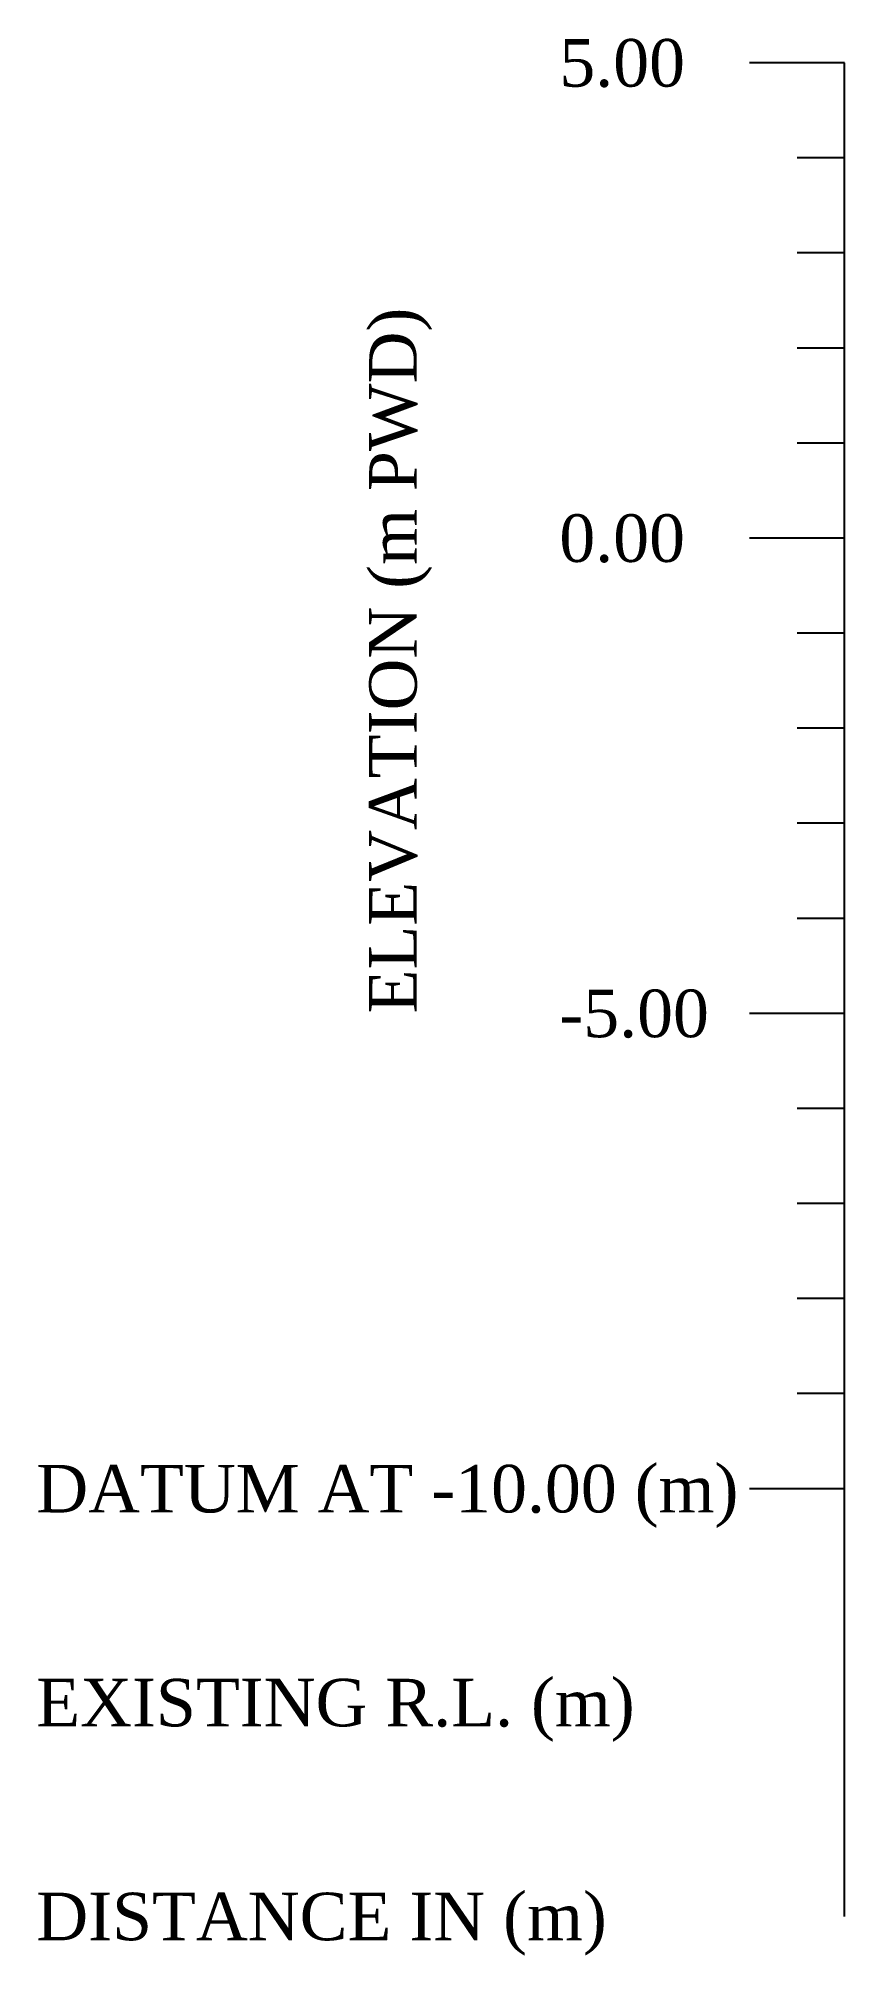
# Model space of a CAD drawing. Header units: metres. Extents: x -148477 to 168932, y -55673 to -2736.
# Drawn here: x -25890.84 to -25882.37, y -16426.67 to -16406.5 of the extents above; entities that cross this region are included whole.
import ezdxf

# ---------------------------------------------------------------- set-up
doc = ezdxf.new("R2010")
doc.units = ezdxf.units.M
doc.styles.add('liza', font='times.ttf', dxfattribs={"height": 2})

msp = doc.modelspace()

# ---------------------------------------------------------------- texts
at = {"linetype": 'Continuous', "lineweight": -3, "ltscale": 0.5, "char_height": 0.5, "attachment_point": 1, "style": 'liza'}
for s, insert, width in [('5.00', (-25885.3662, -16406.5062), 2), ('0.00', (-25885.3662, -16411.5062), 2), ('-5.00', (-25885.3662, -16416.5062), 2), ('DATUM AT -10.00 (m)', (-25890.8662, -16421.5062), 7.5), ('EXISTING R.L. (m)', (-25890.8662, -16423.7562), 7.5), ('DISTANCE IN (m)', (-25890.8662, -16426.0062), 7.5)]:
    msp.add_mtext(s, dxfattribs=dict(at, insert=insert, width=width))
at = {"linetype": 'Continuous', "lineweight": -3, "ltscale": 0.5, "insert": (-25887.3662, -16416.7562), "char_height": 0.5, "width": 10, "attachment_point": 1, "rotation": 90, "style": 'liza'}
msp.add_mtext('ELEVATION (m PWD)', dxfattribs=at)

# ---------------------------------------------------------------- linework, layer by layer
at = {"linetype": 'Continuous', "lineweight": -3, "ltscale": 0.5}
for p, q in [((-25882.3662, -16406.7562), (-25883.3662, -16406.7562)), ((-25882.3662, -16426.2562), (-25882.3662, -16406.7562)), ((-25882.3662, -16407.7562), (-25882.8662, -16407.7562)), ((-25882.3662, -16408.7562), (-25882.8662, -16408.7562)), ((-25882.3662, -16409.7562), (-25882.8662, -16409.7562)), ((-25882.3662, -16410.7562), (-25882.8662, -16410.7562)), ((-25882.3662, -16411.7562), (-25883.3662, -16411.7562)), ((-25882.3662, -16412.7562), (-25882.8662, -16412.7562)), ((-25882.3662, -16413.7562), (-25882.8662, -16413.7562)), ((-25882.3662, -16414.7562), (-25882.8662, -16414.7562)), ((-25882.3662, -16415.7562), (-25882.8662, -16415.7562)), ((-25882.3662, -16416.7562), (-25883.3662, -16416.7562)), ((-25882.3662, -16417.7562), (-25882.8662, -16417.7562)), ((-25882.3662, -16418.7562), (-25882.8662, -16418.7562)), ((-25882.3662, -16419.7562), (-25882.8662, -16419.7562)), ((-25882.3662, -16420.7562), (-25882.8662, -16420.7562)), ((-25882.3662, -16421.7562), (-25883.3662, -16421.7562))]:
    msp.add_line(p, q, dxfattribs=at)

msp.set_redraw_order([(e.dxf.handle, doc.entitydb.next_handle()) for e in msp.query("TEXT MTEXT ATTDEF DIMENSION ARC_DIMENSION")])  # texts and dimensions are drawn at this point

doc.saveas('drawing.dxf')
